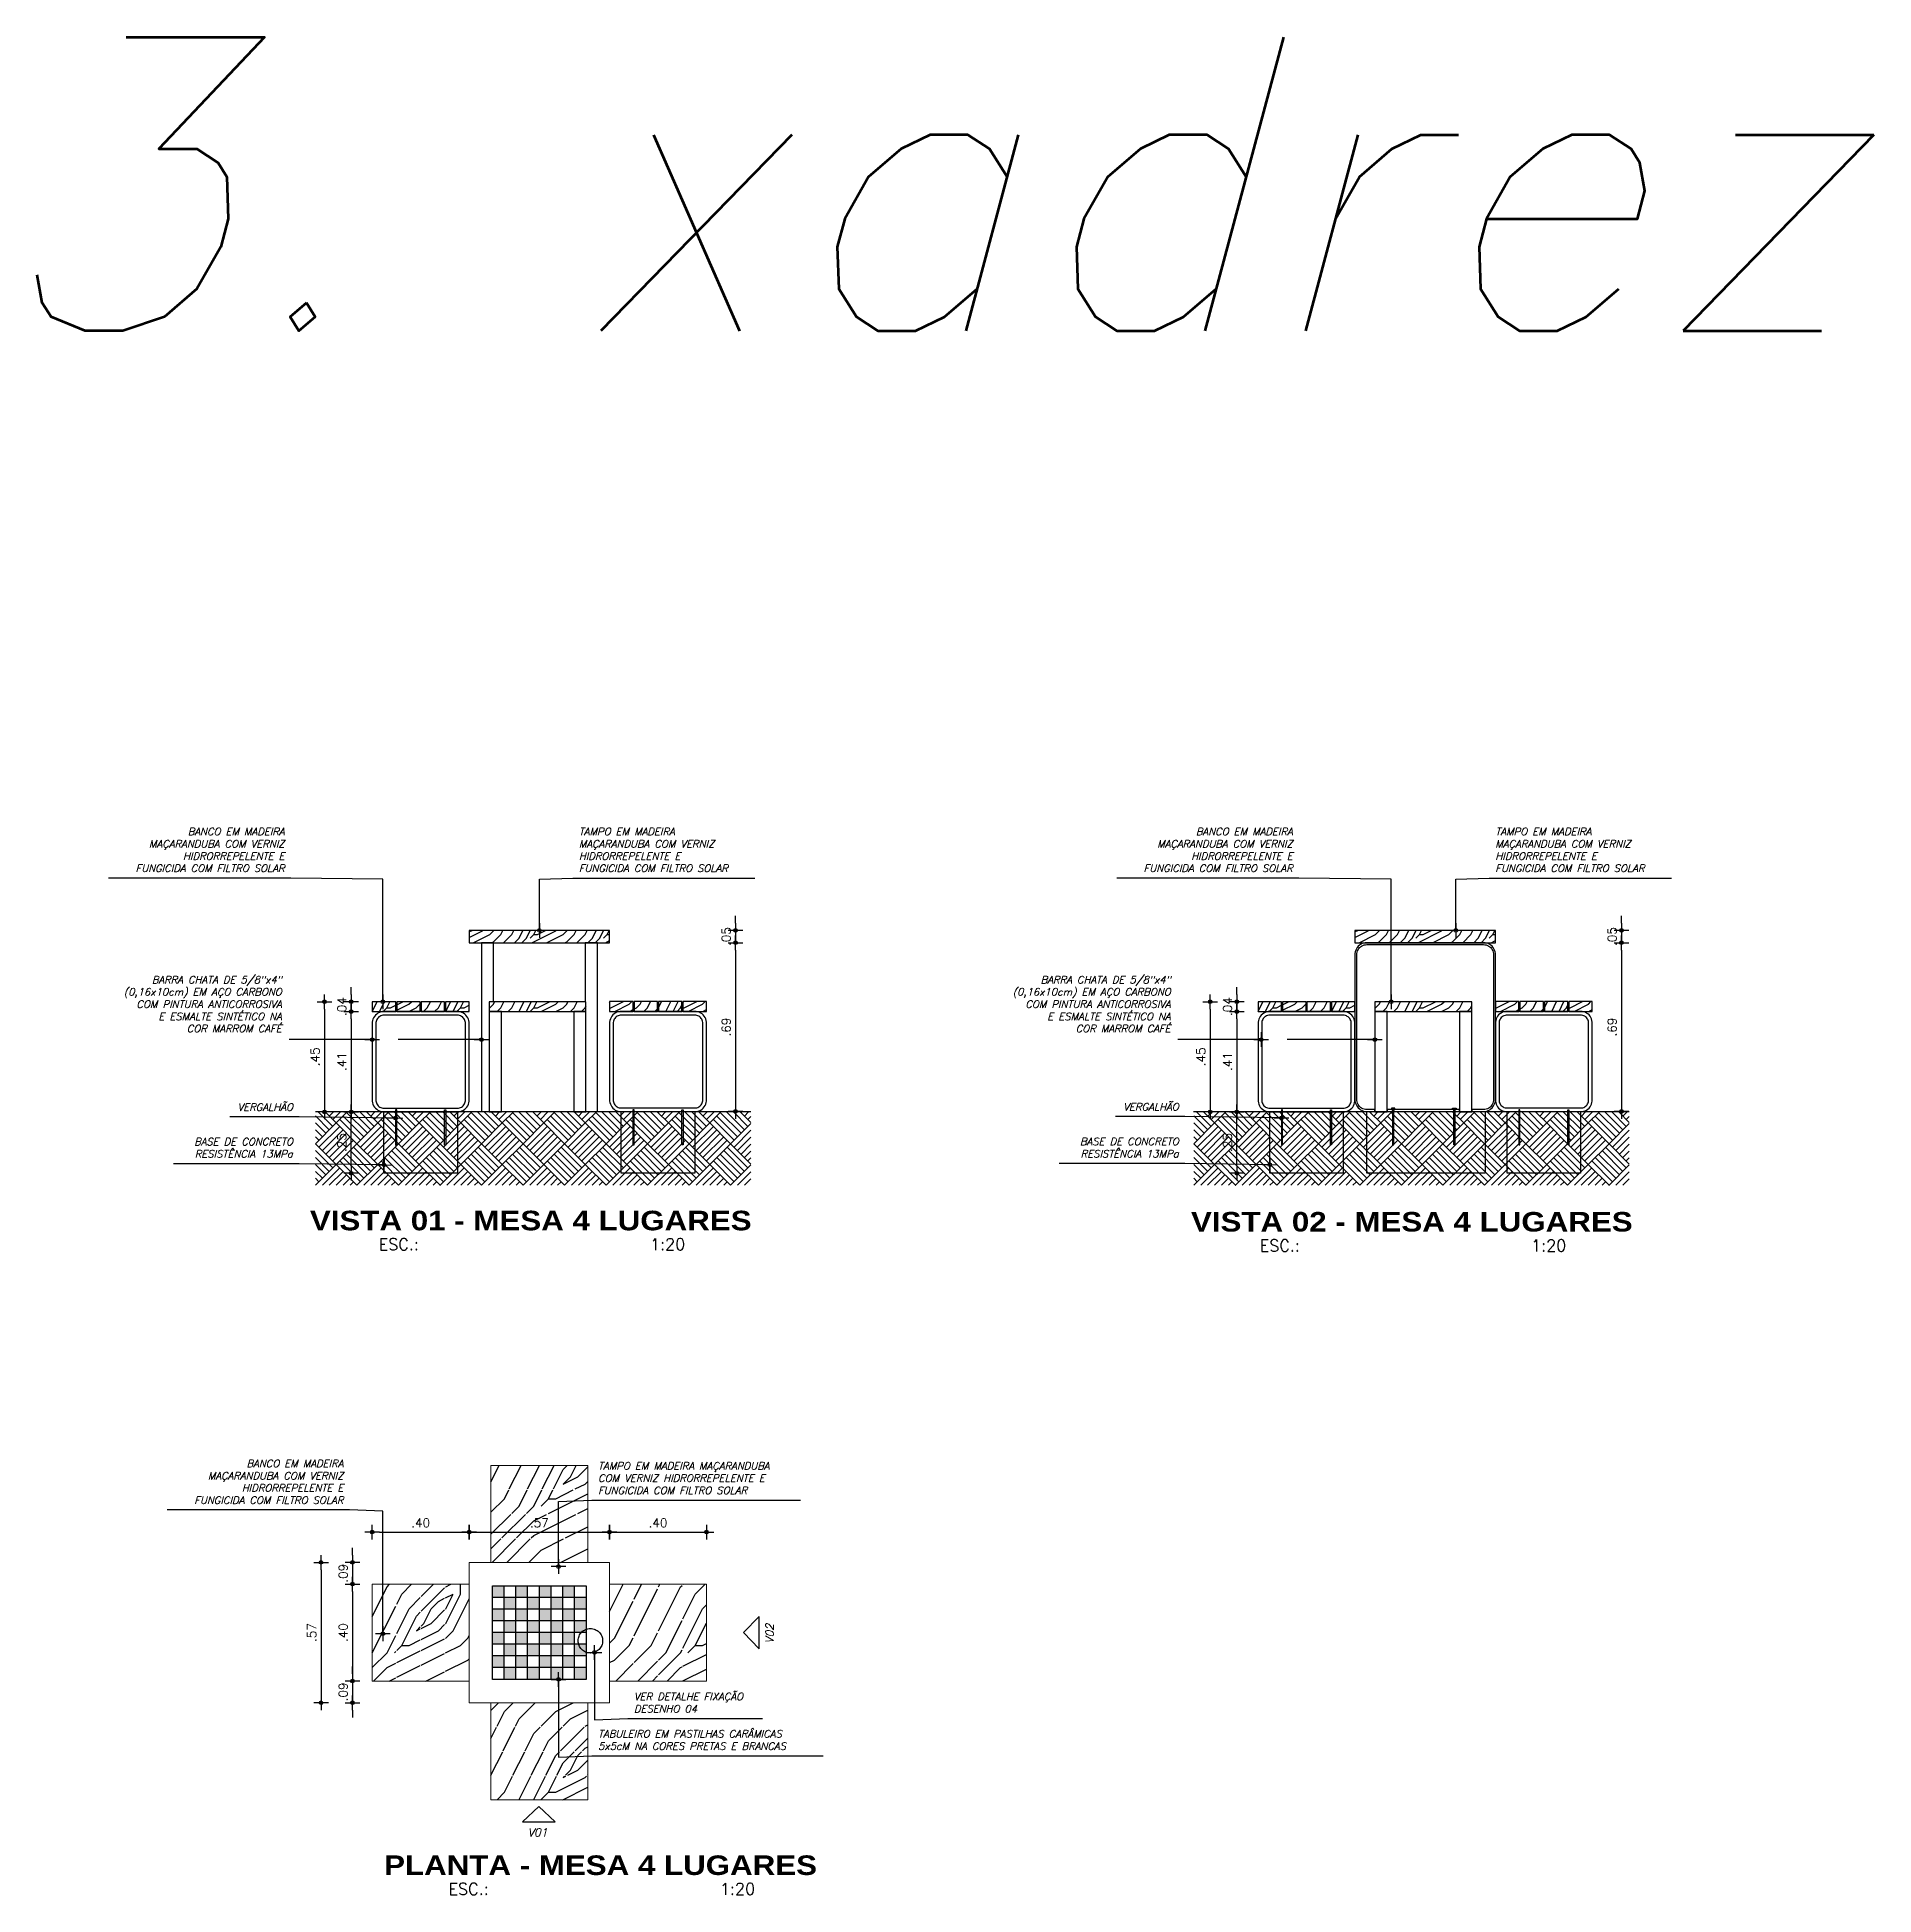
# Model space of a CAD drawing. Header units: millimetres. Extents: x 490 to 675, y -160 to -87.
# Drawn here: x 520.62 to 528.12, y -148.24 to -140.64 of the extents above; entities that cross this region are included whole.
import ezdxf
from ezdxf.enums import TextEntityAlignment as Align

# ---------------------------------------------------------------- set-up
doc = ezdxf.new("R2010")
doc.units = ezdxf.units.MM
doc.header["$LTSCALE"] = 2.5
doc.linetypes.add('HIDDEN', pattern=[0.375, 0.25, -0.125])
for name, color, linetype in [('ARQ_COTAS', 1, 'Continuous'), ('COTAS', 1, 'Continuous'), ('HAT', 8, 'Continuous'), ('TEXTOS', 2, 'Continuous'), ('TITULO', 2, 'Continuous'), ('UR_PROJEÇAO', 8, 'HIDDEN'), ('UR_VISTA1', 7, 'Continuous'), ('UR_VISTA2', 2, 'Continuous'), ('UR_VISTA4', 1, 'Continuous'), ('VISTA PERTO', 3, 'Continuous')]:
    doc.layers.add(name, color=color, linetype=linetype)
doc.styles.add('COTA20', font='ROMANS.SHX')
doc.styles.add('COTA200', font='ROMANS.SHX')
doc.styles.add('ROMANS', font='romans', dxfattribs={"oblique": 15})
doc.styles.add('TIT200', font='')
doc.styles.get('TIT200').set_extended_font_data('Arial Black')
doc.dimstyles.new('Cota20', dxfattribs={"dimscale": 0, "dimtxt": 0.04, "dimasz": 0.03, "dimexe": 0.05, "dimexo": 0.2, "dimgap": 0.025, "dimtad": 1, "dimlfac": -1, "dimzin": 4, "dimdsep": 46, "dimtxsty": 'ROMANS', "dimblk": 'ARCHTICK', "dimcen": 0.075, "dimclrd": 256, "dimclre": 8, "dimclrt": 2, "dimadec": 0, "dimazin": 0, "dimtfac": 1.2, "dimtix": 1, "dimtmove": 2, "dimatfit": 3, "dimldrblk": 'DOT', "dimfxl": 0.2, "dimfxlon": 1, "dimtvp": 2, "dimtolj": 1, "dimtzin": 4, "dimarcsym": 0})
doc.dimstyles.new('COTA20$0', dxfattribs={"dimtxt": 0.036, "dimasz": 0.03, "dimexe": 0.05, "dimexo": 0.95, "dimgap": 0.02, "dimtad": 1, "dimzin": 4, "dimdsep": 46, "dimtxsty": 'COTA20', "dimblk": 'bola', "dimcen": 0.1, "dimdle": 0.05, "dimse1": 1, "dimse2": 1, "dimclrd": 256, "dimclre": 256, "dimclrt": 2, "dimadec": 0, "dimazin": 0, "dimtfac": 1, "dimtix": 1, "dimtmove": 2, "dimatfit": 3, "dimldrblk": 'USERTICK', "dimfxl": 1, "dimtvp": 3.125, "dimtolj": 1, "dimtzin": 4, "dimarcsym": 0})

msp = doc.modelspace()

# ---------------------------------------------------------------- texts
at = {"layer": 'ARQ_COTAS', "color": 4, "insert": (528.0637, -141.8434), "char_height": 1.2, "attachment_point": 9, "style": 'ROMANS'}
msp.add_mtext('3. xadrez', dxfattribs=at)
at = {"layer": 'ARQ_COTAS', "color": 2, "char_height": 0.03, "style": 'ROMANS'}
for s, insert, attachment_point in [('BANCO EM MADEIRA\\PMAÇARANDUBA COM VERNIZ\\PHIDRORREPELENTE E\\PFUNGICIDA COM FILTRO SOLAR', (521.6279, -144.0562), 9), ('TAMPO EM MADEIRA\\PMAÇARANDUBA COM VERNIZ\\PHIDRORREPELENTE E\\PFUNGICIDA COM FILTRO SOLAR', (522.8304, -144.0562), 7), ('BANCO EM MADEIRA\\PMAÇARANDUBA COM VERNIZ\\PHIDRORREPELENTE E\\PFUNGICIDA COM FILTRO SOLAR', (525.7485, -144.0562), 9), ('TAMPO EM MADEIRA\\PMAÇARANDUBA COM VERNIZ\\PHIDRORREPELENTE E\\PFUNGICIDA COM FILTRO SOLAR', (526.5768, -144.0562), 7), ('\\A1;\\pxi-5.9667; BARRA CHATA DE 5/8"x4"\\P(0,16x10cm) EM AÇO CARBONO\\PCOM PINTURA ANTICORROSIVA\\PE ESMALTE SINTÉTICO NA\\PCOR MARROM CAFÉ', (521.616, -144.7116), 9), ('\\A1;\\pxi-5.9667; BARRA CHATA DE 5/8"x4"\\P(0,16x10cm) EM AÇO CARBONO\\PCOM PINTURA ANTICORROSIVA\\PE ESMALTE SINTÉTICO NA\\PCOR MARROM CAFÉ', (525.2494, -144.7116), 9), ('VERGALHÃO', (521.6617, -145.0322), 9), ('VERGALHÃO', (525.2825, -145.0314), 9), ('BASE DE CONCRETO \\PRESISTÊNCIA 13MPa ', (521.6617, -145.2237), 9), ('BASE DE CONCRETO \\PRESISTÊNCIA 13MPa ', (525.2825, -145.2229), 9), ('BANCO EM MADEIRA\\PMAÇARANDUBA COM VERNIZ\\PHIDRORREPELENTE E\\PFUNGICIDA COM FILTRO SOLAR', (521.8681, -146.6394), 9), ('TAMPO EM MADEIRA MAÇARANDUBA\\PCOM VERNIZ HIDRORREPELENTE E\\PFUNGICIDA COM FILTRO SOLAR', (522.9091, -146.5992), 7), ('VER DETALHE FIXAÇÃO\\PDESENHO 04', (523.0554, -147.4921), 7), ('TABULEIRO EM PASTILHAS CARÂMICAS\\P5x5cM NA CORES PRETAS E BRANCAS', (522.9091, -147.6444), 7)]:
    msp.add_mtext(s, dxfattribs=dict(at, insert=insert, attachment_point=attachment_point))
at = {"layer": 'TEXTOS', "ltscale": 10, "insert": (523.6265, -147.2108), "char_height": 0.03251, "attachment_point": 7, "rotation": 90, "style": 'ROMANS'}
msp.add_mtext('V02', dxfattribs=at)
at = {"layer": 'TEXTOS', "ltscale": 10, "insert": (522.6217, -147.9987), "char_height": 0.03251, "attachment_point": 7, "style": 'ROMANS'}
msp.add_mtext('V01', dxfattribs=at)
at = {"layer": 'TITULO'}
for s, height, style, p in [('VISTA 01 - MESA 4 LUGARES', 0.08, 'TIT200', (522.6339, -145.4811)), ('VISTA 02 - MESA 4 LUGARES', 0.08, 'TIT200', (526.2352, -145.4861)), ('ESC.:                          1:20', 0.048, 'COTA200', (522.6388, -145.5783)), ('ESC.:                          1:20', 0.048, 'COTA200', (526.2401, -145.5833)), ('PLANTA - MESA 4 LUGARES', 0.08, 'TIT200', (522.9193, -148.1165)), ('ESC.:                          1:20', 0.048, 'COTA200', (522.9242, -148.2137))]:
    msp.add_text(s, height=height, dxfattribs=dict(at, style=style)).set_placement(p, align=Align.MIDDLE_CENTER)

# ---------------------------------------------------------------- blocks, each defined once
blk = doc.blocks.new('A$C375106A1')
at = {"lineweight": 0}
blk.add_lwpolyline([(-0.198, 0.396), (0.198, 0.396), (0.198, 0), (-0.198, 0)], close=True, dxfattribs=at)
blk = doc.blocks.new('bola')
blk.add_hatch(color=0).paths.add_polyline_path([(-0.25, 0, 1), (0.25, 0, 1)])
at = {"color": 0}
for p, q in [((-1, 0), (-0.25, 0)), ((0, 1), (0, 0.25)), ((0.25, 0), (1, 0)), ((0, -0.25), (0, -1))]:
    blk.add_line(p, q, dxfattribs=at)
blk.add_circle((0, 0), 0.25, dxfattribs=at)
blk = doc.blocks.new('*D612')
at = {"layer": 'COTAS', "lineweight": -2}
for p, q in [((521.8994, -144.5568), (521.8994, -144.5268)), ((521.8994, -144.5868), (521.8994, -144.6268)), ((521.8994, -144.6568), (521.8994, -144.6868))]:
    blk.add_line(p, q, dxfattribs=at)
at = {"layer": 'DEFPOINTS', "color": 0}
for p in [(521.9859, -144.5868), (521.8994, -144.6268), (521.9859, -144.6268)]:
    blk.add_point(p, dxfattribs=at)
at = {"layer": 'COTAS', "lineweight": -2, "xscale": 0.03, "yscale": 0.03, "zscale": 0.03}
for p, rotation in [((521.8994, -144.5868), 270), ((521.8994, -144.6268), 90)]:
    blk.add_blockref('bola', p, dxfattribs=dict(at, rotation=rotation))
at = {"layer": 'COTAS', "color": 2, "insert": (521.8614, -144.6068), "char_height": 0.036, "attachment_point": 5, "rotation": 90, "style": 'COTA20'}
blk.add_mtext('\\A1;.04', dxfattribs=at)
blk = doc.blocks.new('USERTICK')
at = {"color": 0}
for p, q in [((-1, 0), (1, 0)), ((0, 1), (0, -1))]:
    blk.add_line(p, q, dxfattribs=at)
blk.add_circle((0, 0), 0.25, dxfattribs=at)
blk = doc.blocks.new('*D613')
at = {"layer": 'COTAS', "lineweight": -2}
blk.add_line((521.8994, -144.6568), (521.8994, -145.0068), dxfattribs=at)
at = {"layer": 'DEFPOINTS', "color": 0}
for p in [(521.9859, -144.6268), (521.8994, -145.0368), (522.0339, -145.0368)]:
    blk.add_point(p, dxfattribs=at)
at = {"layer": 'COTAS', "lineweight": -2, "xscale": 0.03, "yscale": 0.03, "zscale": 0.03}
for p, rotation in [((521.8994, -144.6268), 90), ((521.8994, -145.0368), 270)]:
    blk.add_blockref('bola', p, dxfattribs=dict(at, rotation=rotation))
at = {"layer": 'COTAS', "color": 2, "insert": (521.8614, -144.8318), "char_height": 0.036, "attachment_point": 5, "rotation": 90, "style": 'COTA20'}
blk.add_mtext('\\A1;.41', dxfattribs=at)
blk = doc.blocks.new('*D614')
at = {"layer": 'COTAS', "lineweight": -2}
blk.add_line((521.7904, -144.6168), (521.7904, -145.0068), dxfattribs=at)
at = {"layer": 'DEFPOINTS', "color": 0}
for p in [(522.0859, -144.5868), (521.7904, -145.0368), (522.0859, -145.0368)]:
    blk.add_point(p, dxfattribs=at)
at = {"layer": 'COTAS', "lineweight": -2, "xscale": 0.03, "yscale": 0.03, "zscale": 0.03}
for p, rotation in [((521.7904, -144.5868), 90), ((521.7904, -145.0368), 270)]:
    blk.add_blockref('bola', p, dxfattribs=dict(at, rotation=rotation))
at = {"layer": 'COTAS', "color": 2, "insert": (521.7524, -144.8118), "char_height": 0.036, "attachment_point": 5, "rotation": 90, "style": 'COTA20'}
blk.add_mtext('\\A1;.45', dxfattribs=at)
blk = doc.blocks.new('*D600')
at = {"layer": 'COTAS', "lineweight": -2}
for p, q in [((523.471, -144.2653), (523.471, -144.2353)), ((523.471, -144.2953), (523.471, -144.3453)), ((523.471, -144.3753), (523.471, -144.4053))]:
    blk.add_line(p, q, dxfattribs=at)
at = {"layer": 'DEFPOINTS', "color": 0}
for p in [(522.9561, -144.2953), (522.9561, -144.3453), (523.471, -144.3453)]:
    blk.add_point(p, dxfattribs=at)
at = {"layer": 'COTAS', "lineweight": -2, "xscale": 0.03, "yscale": 0.03, "zscale": 0.03}
for p, rotation in [((523.471, -144.2953), 270), ((523.471, -144.3453), 90)]:
    blk.add_blockref('bola', p, dxfattribs=dict(at, rotation=rotation))
at = {"layer": 'COTAS', "color": 2, "insert": (523.433, -144.3203), "char_height": 0.036, "attachment_point": 5, "rotation": 90, "style": 'COTA20'}
blk.add_mtext('\\A1;.05', dxfattribs=at)
blk = doc.blocks.new('*D601')
at = {"layer": 'COTAS', "lineweight": -2}
blk.add_line((523.471, -144.3753), (523.471, -145.0053), dxfattribs=at)
at = {"layer": 'DEFPOINTS', "color": 0}
for p in [(522.9561, -144.3453), (523.3177, -145.0353), (523.471, -145.0353)]:
    blk.add_point(p, dxfattribs=at)
at = {"layer": 'COTAS', "lineweight": -2, "xscale": 0.03, "yscale": 0.03, "zscale": 0.03}
for p, rotation in [((523.471, -144.3453), 90), ((523.471, -145.0353), 270)]:
    blk.add_blockref('bola', p, dxfattribs=dict(at, rotation=rotation))
at = {"layer": 'COTAS', "color": 2, "insert": (523.433, -144.6903), "char_height": 0.036, "attachment_point": 5, "rotation": 90, "style": 'COTA20'}
blk.add_mtext('\\A1;.69', dxfattribs=at)
blk = doc.blocks.new('*D602')
at = {"layer": 'COTAS', "lineweight": -2}
blk.add_line((522.0159, -146.7547), (522.3519, -146.7547), dxfattribs=at)
at = {"layer": 'DEFPOINTS', "color": 0}
for p in [(522.3819, -146.7547), (521.9859, -146.9188), (522.3819, -146.9188)]:
    blk.add_point(p, dxfattribs=at)
at = {"layer": 'COTAS', "lineweight": -2, "xscale": 0.03, "yscale": 0.03, "zscale": 0.03, "rotation": 180}
blk.add_blockref('bola', (521.9859, -146.7547), dxfattribs=at)
at = {"layer": 'COTAS', "lineweight": -2, "xscale": 0.03, "yscale": 0.03, "zscale": 0.03}
blk.add_blockref('bola', (522.3819, -146.7547), dxfattribs=at)
at = {"layer": 'COTAS', "color": 2, "insert": (522.1839, -146.7167), "char_height": 0.036, "attachment_point": 5, "style": 'COTA20'}
blk.add_mtext('\\A1;.40', dxfattribs=at)
blk = doc.blocks.new('*D603')
at = {"layer": 'COTAS', "lineweight": -2}
blk.add_line((522.4119, -146.7547), (522.9261, -146.7547), dxfattribs=at)
at = {"layer": 'DEFPOINTS', "color": 0}
for p in [(522.9561, -146.7547), (522.9561, -146.8297), (522.3819, -146.9188)]:
    blk.add_point(p, dxfattribs=at)
at = {"layer": 'COTAS', "lineweight": -2, "xscale": 0.03, "yscale": 0.03, "zscale": 0.03, "rotation": 180}
blk.add_blockref('bola', (522.3819, -146.7547), dxfattribs=at)
at = {"layer": 'COTAS', "lineweight": -2, "xscale": 0.03, "yscale": 0.03, "zscale": 0.03}
blk.add_blockref('bola', (522.9561, -146.7547), dxfattribs=at)
at = {"layer": 'COTAS', "color": 2, "insert": (522.669, -146.7167), "char_height": 0.036, "attachment_point": 5, "style": 'COTA20'}
blk.add_mtext('\\A1;.57', dxfattribs=at)
blk = doc.blocks.new('*D604')
at = {"layer": 'COTAS', "lineweight": -2}
blk.add_line((522.9861, -146.7547), (523.3221, -146.7547), dxfattribs=at)
at = {"layer": 'DEFPOINTS', "color": 0}
for p in [(523.3521, -146.7547), (522.9561, -146.8297), (523.3521, -146.9188)]:
    blk.add_point(p, dxfattribs=at)
at = {"layer": 'COTAS', "lineweight": -2, "xscale": 0.03, "yscale": 0.03, "zscale": 0.03, "rotation": 180}
blk.add_blockref('bola', (522.9561, -146.7547), dxfattribs=at)
at = {"layer": 'COTAS', "lineweight": -2, "xscale": 0.03, "yscale": 0.03, "zscale": 0.03}
blk.add_blockref('bola', (523.3521, -146.7547), dxfattribs=at)
at = {"layer": 'COTAS', "color": 2, "insert": (523.1541, -146.7167), "char_height": 0.036, "attachment_point": 5, "style": 'COTA20'}
blk.add_mtext('\\A1;.40', dxfattribs=at)
blk = doc.blocks.new('*D615')
at = {"layer": 'COTAS', "lineweight": -2}
for p, q in [((521.9051, -146.8485), (521.9051, -146.8185)), ((521.9051, -146.8785), (521.9051, -146.9676)), ((521.9051, -146.9976), (521.9051, -147.0276))]:
    blk.add_line(p, q, dxfattribs=at)
at = {"layer": 'DEFPOINTS', "color": 0}
for p in [(522.3819, -146.8785), (521.9051, -146.9676), (522.3819, -146.9676)]:
    blk.add_point(p, dxfattribs=at)
at = {"layer": 'COTAS', "lineweight": -2, "xscale": 0.03, "yscale": 0.03, "zscale": 0.03}
for p, rotation in [((521.9051, -146.8785), 270), ((521.9051, -146.9676), 90)]:
    blk.add_blockref('bola', p, dxfattribs=dict(at, rotation=rotation))
at = {"layer": 'COTAS', "color": 2, "insert": (521.8671, -146.923), "char_height": 0.036, "attachment_point": 5, "rotation": 90, "style": 'COTA20'}
blk.add_mtext('\\A1;.09', dxfattribs=at)
blk = doc.blocks.new('*D616')
at = {"layer": 'COTAS', "lineweight": -2}
blk.add_line((521.9051, -146.9976), (521.9051, -147.3336), dxfattribs=at)
at = {"layer": 'DEFPOINTS', "color": 0}
for p in [(522.3819, -146.9676), (521.9051, -147.3636), (521.9859, -147.3636)]:
    blk.add_point(p, dxfattribs=at)
at = {"layer": 'COTAS', "lineweight": -2, "xscale": 0.03, "yscale": 0.03, "zscale": 0.03}
for p, rotation in [((521.9051, -146.9676), 90), ((521.9051, -147.3636), 270)]:
    blk.add_blockref('bola', p, dxfattribs=dict(at, rotation=rotation))
at = {"layer": 'COTAS', "color": 2, "insert": (521.8671, -147.1656), "char_height": 0.036, "attachment_point": 5, "rotation": 90, "style": 'COTA20'}
blk.add_mtext('\\A1;.40', dxfattribs=at)
blk = doc.blocks.new('*D617')
at = {"layer": 'COTAS', "lineweight": -2}
for p, q in [((521.9051, -147.3336), (521.9051, -147.3036)), ((521.9051, -147.3636), (521.9051, -147.4527)), ((521.9051, -147.4827), (521.9051, -147.5127))]:
    blk.add_line(p, q, dxfattribs=at)
at = {"layer": 'DEFPOINTS', "color": 0}
for p in [(521.9859, -147.3636), (521.9051, -147.4527), (522.3819, -147.4527)]:
    blk.add_point(p, dxfattribs=at)
at = {"layer": 'COTAS', "lineweight": -2, "xscale": 0.03, "yscale": 0.03, "zscale": 0.03}
for p, rotation in [((521.9051, -147.3636), 270), ((521.9051, -147.4527), 90)]:
    blk.add_blockref('bola', p, dxfattribs=dict(at, rotation=rotation))
at = {"layer": 'COTAS', "color": 2, "insert": (521.8671, -147.4081), "char_height": 0.036, "attachment_point": 5, "rotation": 90, "style": 'COTA20'}
blk.add_mtext('\\A1;.09', dxfattribs=at)
blk = doc.blocks.new('*D605')
at = {"layer": 'COTAS', "lineweight": -2}
blk.add_line((521.7766, -146.9085), (521.7766, -147.4227), dxfattribs=at)
at = {"layer": 'DEFPOINTS', "color": 0}
for p in [(522.3819, -146.8785), (521.7766, -147.4527), (522.3819, -147.4527)]:
    blk.add_point(p, dxfattribs=at)
at = {"layer": 'COTAS', "lineweight": -2, "xscale": 0.03, "yscale": 0.03, "zscale": 0.03}
for p, rotation in [((521.7766, -146.8785), 90), ((521.7766, -147.4527), 270)]:
    blk.add_blockref('bola', p, dxfattribs=dict(at, rotation=rotation))
at = {"layer": 'COTAS', "color": 2, "insert": (521.7386, -147.1656), "char_height": 0.036, "attachment_point": 5, "rotation": 90, "style": 'COTA20'}
blk.add_mtext('\\A1;.57', dxfattribs=at)
blk = doc.blocks.new('DOT')
for p, q in [((-1, 0), (1, 0)), ((0, 1), (0, -1))]:
    blk.add_line(p, q)
blk.add_circle((0, 0), 0.25)
blk = doc.blocks.new('*D606')
at = {"layer": 'COTAS', "lineweight": -2}
for p, q in [((525.5202, -144.5568), (525.5202, -144.5268)), ((525.5202, -144.5868), (525.5202, -144.6268)), ((525.5202, -144.6568), (525.5202, -144.6868))]:
    blk.add_line(p, q, dxfattribs=at)
at = {"layer": 'DEFPOINTS', "color": 0}
for p in [(525.6067, -144.5868), (525.5202, -144.6268), (525.6067, -144.6268)]:
    blk.add_point(p, dxfattribs=at)
at = {"layer": 'COTAS', "lineweight": -2, "xscale": 0.03, "yscale": 0.03, "zscale": 0.03}
for p, rotation in [((525.5202, -144.5868), 270), ((525.5202, -144.6268), 90)]:
    blk.add_blockref('bola', p, dxfattribs=dict(at, rotation=rotation))
at = {"layer": 'COTAS', "color": 2, "insert": (525.4822, -144.6068), "char_height": 0.036, "attachment_point": 5, "rotation": 90, "style": 'COTA20'}
blk.add_mtext('\\A1;.04', dxfattribs=at)
blk = doc.blocks.new('*D607')
at = {"layer": 'COTAS', "lineweight": -2}
blk.add_line((525.5202, -144.6568), (525.5202, -145.0068), dxfattribs=at)
at = {"layer": 'DEFPOINTS', "color": 0}
for p in [(525.6067, -144.6268), (525.5202, -145.0368), (525.6547, -145.0368)]:
    blk.add_point(p, dxfattribs=at)
at = {"layer": 'COTAS', "lineweight": -2, "xscale": 0.03, "yscale": 0.03, "zscale": 0.03}
for p, rotation in [((525.5202, -144.6268), 90), ((525.5202, -145.0368), 270)]:
    blk.add_blockref('bola', p, dxfattribs=dict(at, rotation=rotation))
at = {"layer": 'COTAS', "color": 2, "insert": (525.4822, -144.8318), "char_height": 0.036, "attachment_point": 5, "rotation": 90, "style": 'COTA20'}
blk.add_mtext('\\A1;.41', dxfattribs=at)
blk = doc.blocks.new('*D608')
at = {"layer": 'COTAS', "lineweight": -2}
blk.add_line((525.4112, -144.6168), (525.4112, -145.0068), dxfattribs=at)
at = {"layer": 'DEFPOINTS', "color": 0}
for p in [(525.7067, -144.5868), (525.4112, -145.0368), (525.7067, -145.0368)]:
    blk.add_point(p, dxfattribs=at)
at = {"layer": 'COTAS', "lineweight": -2, "xscale": 0.03, "yscale": 0.03, "zscale": 0.03}
for p, rotation in [((525.4112, -144.5868), 90), ((525.4112, -145.0368), 270)]:
    blk.add_blockref('bola', p, dxfattribs=dict(at, rotation=rotation))
at = {"layer": 'COTAS', "color": 2, "insert": (525.3732, -144.8118), "char_height": 0.036, "attachment_point": 5, "rotation": 90, "style": 'COTA20'}
blk.add_mtext('\\A1;.45', dxfattribs=at)
blk = doc.blocks.new('*D609')
at = {"layer": 'COTAS', "lineweight": -2}
for p, q in [((527.0918, -144.2653), (527.0918, -144.2353)), ((527.0918, -144.2953), (527.0918, -144.3453)), ((527.0918, -144.3753), (527.0918, -144.4053))]:
    blk.add_line(p, q, dxfattribs=at)
at = {"layer": 'DEFPOINTS', "color": 0}
for p in [(526.5769, -144.2953), (526.5769, -144.3453), (527.0918, -144.3453)]:
    blk.add_point(p, dxfattribs=at)
at = {"layer": 'COTAS', "lineweight": -2, "xscale": 0.03, "yscale": 0.03, "zscale": 0.03}
for p, rotation in [((527.0918, -144.2953), 270), ((527.0918, -144.3453), 90)]:
    blk.add_blockref('bola', p, dxfattribs=dict(at, rotation=rotation))
at = {"layer": 'COTAS', "color": 2, "insert": (527.0538, -144.3203), "char_height": 0.036, "attachment_point": 5, "rotation": 90, "style": 'COTA20'}
blk.add_mtext('\\A1;.05', dxfattribs=at)
blk = doc.blocks.new('*D610')
at = {"layer": 'COTAS', "lineweight": -2}
blk.add_line((527.0918, -144.3753), (527.0918, -145.0053), dxfattribs=at)
at = {"layer": 'DEFPOINTS', "color": 0}
for p in [(526.5769, -144.3453), (526.9385, -145.0353), (527.0918, -145.0353)]:
    blk.add_point(p, dxfattribs=at)
at = {"layer": 'COTAS', "lineweight": -2, "xscale": 0.03, "yscale": 0.03, "zscale": 0.03}
for p, rotation in [((527.0918, -144.3453), 90), ((527.0918, -145.0353), 270)]:
    blk.add_blockref('bola', p, dxfattribs=dict(at, rotation=rotation))
at = {"layer": 'COTAS', "color": 2, "insert": (527.0538, -144.6903), "char_height": 0.036, "attachment_point": 5, "rotation": 90, "style": 'COTA20'}
blk.add_mtext('\\A1;.69', dxfattribs=at)
blk = doc.blocks.new('*D618')
at = {"layer": 'COTAS', "lineweight": -2}
blk.add_line((521.8994, -145.2576), (521.8994, -145.0668), dxfattribs=at)
at = {"layer": 'DEFPOINTS', "color": 0}
for p in [(521.8994, -145.0368), (522.0339, -145.0368), (522.0339, -145.2876)]:
    blk.add_point(p, dxfattribs=at)
at = {"layer": 'COTAS', "lineweight": -2, "xscale": 0.03, "yscale": 0.03, "zscale": 0.03}
for p, rotation in [((521.8994, -145.0368), 90), ((521.8994, -145.2876), 270)]:
    blk.add_blockref('bola', p, dxfattribs=dict(at, rotation=rotation))
at = {"layer": 'COTAS', "color": 2, "insert": (521.8614, -145.1622), "char_height": 0.036, "attachment_point": 5, "rotation": 90, "style": 'COTA20'}
blk.add_mtext('\\A1;.25', dxfattribs=at)
blk = doc.blocks.new('*D611')
at = {"layer": 'COTAS', "lineweight": -2}
blk.add_line((525.5202, -145.2576), (525.5202, -145.0668), dxfattribs=at)
at = {"layer": 'DEFPOINTS', "color": 0}
for p in [(525.5202, -145.0368), (525.6547, -145.0368), (525.6547, -145.2876)]:
    blk.add_point(p, dxfattribs=at)
at = {"layer": 'COTAS', "lineweight": -2, "xscale": 0.03, "yscale": 0.03, "zscale": 0.03}
for p, rotation in [((525.5202, -145.0368), 90), ((525.5202, -145.2876), 270)]:
    blk.add_blockref('bola', p, dxfattribs=dict(at, rotation=rotation))
at = {"layer": 'COTAS', "color": 2, "insert": (525.4822, -145.1622), "char_height": 0.036, "attachment_point": 5, "rotation": 90, "style": 'COTA20'}
blk.add_mtext('\\A1;.25', dxfattribs=at)

# ---------------------------------------------------------------- dimensions: what is measured, and where the dimension line sits
at = {"layer": 'COTAS'}
for base, p1, p2, picture, middle in [((523.471, -144.3453), (522.9561, -144.2953), (522.9561, -144.3453), '*D600', (523.433, -144.3203)), ((527.0918, -144.3453), (526.5769, -144.2953), (526.5769, -144.3453), '*D609', (527.0538, -144.3203)), ((523.471, -145.0353), (522.9561, -144.3453), (523.3177, -145.0353), '*D601', (523.433, -144.6903)), ((527.0918, -145.0353), (526.5769, -144.3453), (526.9385, -145.0353), '*D610', (527.0538, -144.6903)), ((521.7904, -145.0368), (522.0859, -144.5868), (522.0859, -145.0368), '*D614', (521.7524, -144.8118)), ((521.8994, -144.6268), (521.9859, -144.5868), (521.9859, -144.6268), '*D612', (521.8614, -144.6068)), ((525.4112, -145.0368), (525.7067, -144.5868), (525.7067, -145.0368), '*D608', (525.3732, -144.8118)), ((525.5202, -144.6268), (525.6067, -144.5868), (525.6067, -144.6268), '*D606', (525.4822, -144.6068)), ((521.8994, -145.0368), (521.9859, -144.6268), (522.0339, -145.0368), '*D613', (521.8614, -144.8318)), ((525.5202, -145.0368), (525.6067, -144.6268), (525.6547, -145.0368), '*D607', (525.4822, -144.8318)), ((521.8994, -145.0368), (522.0339, -145.2876), (522.0339, -145.0368), '*D618', (521.8614, -145.1622)), ((525.5202, -145.0368), (525.6547, -145.2876), (525.6547, -145.0368), '*D611', (525.4822, -145.1622)), ((521.7766, -147.4527), (522.3819, -146.8785), (522.3819, -147.4527), '*D605', (521.7386, -147.1656)), ((521.9051, -146.9676), (522.3819, -146.8785), (522.3819, -146.9676), '*D615', (521.8671, -146.923)), ((521.9051, -147.3636), (522.3819, -146.9676), (521.9859, -147.3636), '*D616', (521.8671, -147.1656)), ((521.9051, -147.4527), (521.9859, -147.3636), (522.3819, -147.4527), '*D617', (521.8671, -147.4081))]:
    dim = msp.add_linear_dim(base=base, p1=p1, p2=p2, angle=90, dimstyle='COTA20$0', dxfattribs=at)
    dim.commit()
    dim.dimension.update_dxf_attribs({"geometry": picture, "text_midpoint": middle})
for base, p1, p2, picture, middle in [((522.3819, -146.7547), (521.9859, -146.9188), (522.3819, -146.9188), '*D602', (522.1839, -146.7167)), ((522.9561, -146.7547), (522.3819, -146.9188), (522.9561, -146.8297), '*D603', (522.669, -146.7167)), ((523.3521, -146.7547), (522.9561, -146.8297), (523.3521, -146.9188), '*D604', (523.1541, -146.7167))]:
    dim = msp.add_linear_dim(base=base, p1=p1, p2=p2, dimstyle='COTA20$0', dxfattribs=at)
    dim.commit()
    dim.dimension.update_dxf_attribs({"geometry": picture, "text_midpoint": middle})

# ---------------------------------------------------------------- hatches: boundary and pattern name
at = {"layer": 'HAT'}
h = msp.add_hatch(dxfattribs=at)
h.set_pattern_fill('WOODFACE', color=256, scale=0.3, style=0)
h.set_pattern_definition([(0, (522.04594, -144.61182), (0.3, 0.3), [0.015, -0.285]), (90, (522.16594, -144.50682), (-0.3, 0.3), [0.03, -0.27]), (45, (522.10594, -144.53682), (3e-17, 0.3), [0.02121, -0.06363, 0.02121, -0.04242, 0.1485, -0.127294]), (45, (522.03094, -144.62682), (3e-17, 0.3), [0.021213, -0.042426, 0.021213, -0.339412]), (45, (522.13594, -144.59682), (3e-17, 0.3), [0.021213, -0.40305]), (45, (522.16594, -144.61182), (3e-17, 0.3), [0.021213, -0.40305]), (45, (522.12094, -144.58182), (3e-17, 0.3), [0.021213, -0.40305]), (45, (522.10594, -144.56682), (3e-17, 0.3), [0.042426, -0.38184]), (45, (522.18094, -144.34182), (3e-17, 0.3), [0.042426, -0.38184]), (45, (522.07594, -144.55182), (3e-17, 0.3), [0.08485, -0.33941]), (45, (522.06094, -144.53682), (3e-17, 0.3), [0.08485, -0.33941]), (45, (522.25594, -144.44682), (3e-17, 0.3), [0.08485, -0.33941]), (45, (522.04594, -144.50682), (3e-17, 0.3), [0.06364, -0.360624]), (45, (521.98594, -144.46182), (3e-17, 0.3), [0.06364, -0.360624]), (45, (522.01594, -144.49182), (3e-17, 0.3), [0.06364, -0.360624]), (45, (522.21094, -144.40182), (3e-17, 0.3), [0.106066, -0.3182]), (45, (522.18094, -144.38682), (3e-17, 0.3), [0.106066, -0.3182]), (45, (522.21094, -144.46182), (3e-17, 0.3), [0.14849, -0.27577]), (26.565, (522.07594, -144.58182), (0.3, 1e-10), [0.03354, -0.63728]), (26.565, (522.13594, -144.49182), (0.3, 1e-10), [0.03354, -0.63728]), (26.565, (522.12094, -144.52182), (0.3, 1e-10), [0.03354, -0.63728]), (26.565, (522.06094, -144.61182), (0.3, 1e-10), [0.06708, -0.60374]), (26.565, (522.12094, -144.47682), (0.3, 1e-10), [0.100623, -0.570197]), (26.565, (522.09094, -144.46182), (0.3, 1e-10), [0.134164, -0.536656]), (26.565, (522.06094, -144.44682), (0.3, 1e-10), [0.134164, -0.536656]), (26.565, (522.01594, -144.35682), (0.3, 1e-10), [0.134164, -0.536656]), (26.565, (522.01594, -144.38682), (0.3, 1e-10), [0.167705, -0.503115]), (26.565, (522.03094, -144.41682), (0.3, 1e-10), [0.167705, -0.503115]), (63.435, (522.13594, -144.53682), (2e-11, 0.3), [0.03354, -0.63728]), (63.435, (522.09094, -144.56682), (2e-11, 0.3), [0.03354, -0.63728]), (63.435, (522.04594, -144.61182), (2e-11, 0.3), [0.06708, -0.60374]), (63.435, (522.13594, -144.56682), (2e-11, 0.3), [0.06708, -0.60374]), (63.435, (522.01594, -144.62682), (2e-11, 0.3), [0.100623, -0.570197]), (63.435, (521.98594, -144.62682), (2e-11, 0.3), [0.134164, -0.536656]), (63.435, (522.25594, -144.61182), (2e-11, 0.3), [0.134164, -0.536656]), (63.435, (522.15094, -144.58182), (2e-11, 0.3), [0.134164, -0.536656]), (63.435, (522.21094, -144.61182), (2e-11, 0.3), [0.167705, -0.503115]), (63.435, (522.18094, -144.59682), (2e-11, 0.3), [0.167705, -0.503115])])
h.paths.add_polyline_path([(522.0819, -144.5868), (521.9859, -144.5868), (521.9859, -144.6268), (522.0339, -144.6268), (522.0819, -144.6268)])
h.paths.add_polyline_path([(522.1819, -144.6268), (522.1819, -144.5868), (522.0859, -144.5868), (522.0859, -144.6268)])
h.paths.add_polyline_path([(522.2819, -144.6268), (522.2819, -144.5868), (522.1859, -144.5868), (522.1859, -144.6268)])
h.paths.add_polyline_path([(522.3339, -144.6268), (522.3819, -144.6268), (522.3819, -144.5868), (522.2859, -144.5868), (522.2859, -144.6268)])
h.paths.add_polyline_path([(522.4665, -144.5868), (522.4637, -144.5868), (522.4637, -144.6268), (522.5137, -144.6268), (522.5165, -144.6268), (522.8097, -144.6268), (522.8597, -144.6268), (522.8597, -144.626), (522.8597, -144.5868)])
h.paths.add_polyline_path([(522.9561, -144.586), (522.9561, -144.626), (523.0041, -144.626), (523.0521, -144.626), (523.0521, -144.586)])
h.paths.add_polyline_path([(523.0561, -144.586), (523.0561, -144.626), (523.1521, -144.626), (523.1521, -144.586)])
h.paths.add_polyline_path([(523.2521, -144.626), (523.2521, -144.586), (523.1561, -144.586), (523.1561, -144.626)])
h.paths.add_polyline_path([(523.2561, -144.586), (523.2561, -144.626), (523.3041, -144.626), (523.3521, -144.626), (523.3521, -144.586)])
h.paths.add_polyline_path([(522.3819, -144.2953), (522.3819, -144.3453), (522.4322, -144.3453), (522.4822, -144.3453), (522.8561, -144.3453), (522.9061, -144.3453), (522.9561, -144.3453), (522.9561, -144.2953)])
h = msp.add_hatch(dxfattribs=at)
h.set_pattern_fill('WOODFACE', color=256, scale=0.3, style=0)
h.set_pattern_definition([(0, (525.66673, -144.61182), (0.3, 0.3), [0.015, -0.285]), (90, (525.78673, -144.50682), (-0.3, 0.3), [0.03, -0.27]), (45, (525.72673, -144.53682), (3e-17, 0.3), [0.02121, -0.06363, 0.02121, -0.04242, 0.1485, -0.127294]), (45, (525.65173, -144.62682), (3e-17, 0.3), [0.021213, -0.042426, 0.021213, -0.339412]), (45, (525.75673, -144.59682), (3e-17, 0.3), [0.021213, -0.40305]), (45, (525.78673, -144.61182), (3e-17, 0.3), [0.021213, -0.40305]), (45, (525.74173, -144.58182), (3e-17, 0.3), [0.021213, -0.40305]), (45, (525.72673, -144.56682), (3e-17, 0.3), [0.042426, -0.38184]), (45, (525.80173, -144.34182), (3e-17, 0.3), [0.042426, -0.38184]), (45, (525.69673, -144.55182), (3e-17, 0.3), [0.08485, -0.33941]), (45, (525.68173, -144.53682), (3e-17, 0.3), [0.08485, -0.33941]), (45, (525.87673, -144.44682), (3e-17, 0.3), [0.08485, -0.33941]), (45, (525.66673, -144.50682), (3e-17, 0.3), [0.06364, -0.360624]), (45, (525.60673, -144.46182), (3e-17, 0.3), [0.06364, -0.360624]), (45, (525.63673, -144.49182), (3e-17, 0.3), [0.06364, -0.360624]), (45, (525.83173, -144.40182), (3e-17, 0.3), [0.106066, -0.3182]), (45, (525.80173, -144.38682), (3e-17, 0.3), [0.106066, -0.3182]), (45, (525.83173, -144.46182), (3e-17, 0.3), [0.14849, -0.27577]), (26.565, (525.69673, -144.58182), (0.3, 1e-10), [0.03354, -0.63728]), (26.565, (525.75673, -144.49182), (0.3, 1e-10), [0.03354, -0.63728]), (26.565, (525.74173, -144.52182), (0.3, 1e-10), [0.03354, -0.63728]), (26.565, (525.68173, -144.61182), (0.3, 1e-10), [0.06708, -0.60374]), (26.565, (525.74173, -144.47682), (0.3, 1e-10), [0.100623, -0.570197]), (26.565, (525.71173, -144.46182), (0.3, 1e-10), [0.134164, -0.536656]), (26.565, (525.68173, -144.44682), (0.3, 1e-10), [0.134164, -0.536656]), (26.565, (525.63673, -144.35682), (0.3, 1e-10), [0.134164, -0.536656]), (26.565, (525.63673, -144.38682), (0.3, 1e-10), [0.167705, -0.503115]), (26.565, (525.65173, -144.41682), (0.3, 1e-10), [0.167705, -0.503115]), (63.435, (525.75673, -144.53682), (2e-11, 0.3), [0.03354, -0.63728]), (63.435, (525.71173, -144.56682), (2e-11, 0.3), [0.03354, -0.63728]), (63.435, (525.66673, -144.61182), (2e-11, 0.3), [0.06708, -0.60374]), (63.435, (525.75673, -144.56682), (2e-11, 0.3), [0.06708, -0.60374]), (63.435, (525.63673, -144.62682), (2e-11, 0.3), [0.100623, -0.570197]), (63.435, (525.60673, -144.62682), (2e-11, 0.3), [0.134164, -0.536656]), (63.435, (525.87673, -144.61182), (2e-11, 0.3), [0.134164, -0.536656]), (63.435, (525.77173, -144.58182), (2e-11, 0.3), [0.134164, -0.536656]), (63.435, (525.83173, -144.61182), (2e-11, 0.3), [0.167705, -0.503115]), (63.435, (525.80173, -144.59682), (2e-11, 0.3), [0.167705, -0.503115])])
h.paths.add_polyline_path([(525.7027, -144.6268), (525.7027, -144.5868), (525.6067, -144.5868), (525.6067, -144.6268), (525.6547, -144.6268)])
h.paths.add_polyline_path([(525.8027, -144.6268), (525.8027, -144.5868), (525.7067, -144.5868), (525.7067, -144.6268)])
h.paths.add_polyline_path([(525.9027, -144.6268), (525.9027, -144.5868), (525.8067, -144.5868), (525.8067, -144.6268)])
h.paths.add_polyline_path([(525.9547, -144.6268), (526.0027, -144.6268), (526.0027, -144.5868), (525.9067, -144.5868), (525.9067, -144.6268)])
h.paths.add_polyline_path([(526.5289, -144.3453), (526.5769, -144.3453), (526.5769, -144.2953), (526.0027, -144.2953), (526.0027, -144.3453), (526.0507, -144.3453)])
h.paths.add_polyline_path([(526.5769, -144.586), (526.5769, -144.626), (526.6249, -144.626), (526.6729, -144.626), (526.6729, -144.586)])
h.paths.add_polyline_path([(526.6769, -144.586), (526.6769, -144.626), (526.7729, -144.626), (526.7729, -144.586)])
h.paths.add_polyline_path([(526.7769, -144.586), (526.7769, -144.626), (526.8729, -144.626), (526.8729, -144.586)])
h.paths.add_polyline_path([(526.8769, -144.586), (526.8769, -144.626), (526.9249, -144.626), (526.9729, -144.626), (526.9729, -144.586)])
h.paths.add_polyline_path([(526.4305, -144.6268), (526.4805, -144.6268), (526.4805, -144.626), (526.4805, -144.5868), (526.0873, -144.5868), (526.0845, -144.5868), (526.0845, -144.6268), (526.1345, -144.6268), (526.1373, -144.6268)])
h = msp.add_hatch(dxfattribs=at)
h.set_pattern_fill('AR-PARQ1', color=256, scale=0.01, angle=45, style=0)
h.set_pattern_definition([(135, (521.75372, -145.33682), (-0.169706, 1e-17), [0.12, -0.12]), (135, (521.76787, -145.32267), (-0.169706, 1e-17), [0.12, -0.12]), (135, (521.78201, -145.30853), (-0.169706, 1e-17), [0.12, -0.12]), (135, (521.79615, -145.29439), (-0.169706, 1e-17), [0.12, -0.12]), (135, (521.81029, -145.28025), (-0.169706, 1e-17), [0.12, -0.12]), (135, (521.82443, -145.26611), (-0.169706, 1e-17), [0.12, -0.12]), (135, (521.83858, -145.25196), (-0.169706, 1e-17), [0.12, -0.12]), (45, (521.66887, -145.25196), (0.169706, -1e-17), [0.12, -0.12]), (45, (521.65473, -145.23782), (0.169706, -1e-17), [0.12, -0.12]), (45, (521.64059, -145.22368), (0.169706, -1e-17), [0.12, -0.12]), (45, (521.62644, -145.20954), (0.169706, -1e-17), [0.12, -0.12]), (45, (521.6123, -145.1954), (0.169706, -1e-17), [0.12, -0.12]), (45, (521.59816, -145.18125), (0.1697056, -1e-17), [0.12, -0.12]), (45, (521.58402, -145.16711), (0.1697056, -1e-17), [0.12, -0.12])])
h.paths.add_polyline_path([(521.7537, -145.0368), (523.534, -145.0368), (523.534, -145.3368), (521.7537, -145.3368)])
h = msp.add_hatch(dxfattribs=at)
h.set_pattern_fill('AR-PARQ1', color=256, scale=0.01, angle=45, style=0)
h.set_pattern_definition([(135, (525.3441, -145.33682), (-0.169706, 1e-17), [0.12, -0.12]), (135, (525.35824, -145.32267), (-0.169706, 1e-17), [0.12, -0.12]), (135, (525.37239, -145.30853), (-0.169706, 1e-17), [0.12, -0.12]), (135, (525.38653, -145.29439), (-0.169706, 1e-17), [0.12, -0.12]), (135, (525.40067, -145.28025), (-0.169706, 1e-17), [0.12, -0.12]), (135, (525.41481, -145.26611), (-0.169706, 1e-17), [0.12, -0.12]), (135, (525.42896, -145.25196), (-0.169706, 1e-17), [0.12, -0.12]), (45, (525.25925, -145.25196), (0.169706, -1e-17), [0.12, -0.12]), (45, (525.24511, -145.23782), (0.169706, -1e-17), [0.12, -0.12]), (45, (525.23097, -145.22368), (0.169706, -1e-17), [0.12, -0.12]), (45, (525.21682, -145.20954), (0.169706, -1e-17), [0.12, -0.12]), (45, (525.20268, -145.1954), (0.169706, -1e-17), [0.12, -0.12]), (45, (525.18854, -145.18125), (0.1697056, -1e-17), [0.12, -0.12]), (45, (525.1744, -145.16711), (0.1697056, -1e-17), [0.12, -0.12])])
h.paths.add_polyline_path([(525.3441, -145.0368), (527.1243, -145.0368), (527.1243, -145.3368), (525.3441, -145.3368)])
h = msp.add_hatch(dxfattribs=at)
h.set_pattern_fill('WOODFACE', color=256, scale=0.6, style=0)
h.set_pattern_definition([(0, (522.10594, -147.81866), (0.6, 0.6), [0.03, -0.57]), (90, (522.34594, -147.60866), (-0.6, 0.6), [0.06, -0.54]), (45, (522.22594, -147.66866), (7e-17, 0.6), [0.04242, -0.12726, 0.04242, -0.08484, 0.297, -0.25459]), (45, (522.07594, -147.84866), (7e-17, 0.6), [0.042426, -0.08485, 0.042426, -0.678824]), (45, (522.28594, -147.78866), (7e-17, 0.6), [0.04243, -0.8061]), (45, (522.34594, -147.81866), (7e-17, 0.6), [0.04243, -0.8061]), (45, (522.25594, -147.75866), (7e-17, 0.6), [0.04243, -0.8061]), (45, (522.22594, -147.72866), (7e-17, 0.6), [0.08485, -0.76368]), (45, (522.37594, -147.27866), (7e-17, 0.6), [0.08485, -0.76368]), (45, (522.16594, -147.69866), (7e-17, 0.6), [0.1697, -0.67882]), (45, (522.13594, -147.66866), (7e-17, 0.6), [0.1697, -0.67882]), (45, (522.52594, -147.48866), (7e-17, 0.6), [0.1697, -0.67882]), (45, (522.10594, -147.60866), (7e-17, 0.6), [0.12728, -0.72125]), (45, (521.98594, -147.51866), (7e-17, 0.6), [0.12728, -0.72125]), (45, (522.04594, -147.57866), (7e-17, 0.6), [0.12728, -0.72125]), (45, (522.43594, -147.39866), (7e-17, 0.6), [0.21213, -0.6364]), (45, (522.37594, -147.36866), (7e-17, 0.6), [0.21213, -0.6364]), (45, (522.43594, -147.51866), (7e-17, 0.6), [0.29698, -0.55154]), (26.565, (522.16594, -147.75866), (0.6, 2e-10), [0.06708, -1.27456]), (26.565, (522.28594, -147.57866), (0.6, 2e-10), [0.06708, -1.27456]), (26.565, (522.25594, -147.63866), (0.6, 2e-10), [0.06708, -1.27456]), (26.565, (522.13594, -147.81866), (0.6, 2e-10), [0.13416, -1.20748]), (26.565, (522.25594, -147.54866), (0.6, 2e-10), [0.20125, -1.1404]), (26.565, (522.19594, -147.51866), (0.6, 2e-10), [0.26833, -1.07331]), (26.565, (522.13594, -147.48866), (0.6, 2e-10), [0.26833, -1.07331]), (26.565, (522.04594, -147.30866), (0.6, 2e-10), [0.26833, -1.07331]), (26.565, (522.04594, -147.36866), (0.6, 2e-10), [0.33541, -1.00623]), (26.565, (522.07594, -147.42866), (0.6, 2e-10), [0.33541, -1.00623]), (63.435, (522.28594, -147.66866), (3e-11, 0.6), [0.06708, -1.27456]), (63.435, (522.19594, -147.72866), (3e-11, 0.6), [0.06708, -1.27456]), (63.435, (522.10594, -147.81866), (3e-11, 0.6), [0.13416, -1.20748]), (63.435, (522.28594, -147.72866), (3e-11, 0.6), [0.13416, -1.20748]), (63.435, (522.04594, -147.84866), (3e-11, 0.6), [0.20125, -1.1404]), (63.435, (521.98594, -147.84866), (3e-11, 0.6), [0.26833, -1.07331]), (63.435, (522.52594, -147.81866), (3e-11, 0.6), [0.26833, -1.07331]), (63.435, (522.31594, -147.75866), (3e-11, 0.6), [0.26833, -1.07331]), (63.435, (522.43594, -147.81866), (3e-11, 0.6), [0.33541, -1.00623]), (63.435, (522.37594, -147.78866), (3e-11, 0.6), [0.33541, -1.00623])])
h.paths.add_polyline_path([(522.0819, -146.9676), (521.9859, -146.9676), (521.9859, -147.3636), (522.0819, -147.3636)])
h.paths.add_polyline_path([(522.1819, -146.9676), (522.0859, -146.9676), (522.0859, -147.3636), (522.1819, -147.3636)])
h.paths.add_polyline_path([(522.2819, -146.9676), (522.1859, -146.9676), (522.1859, -147.3636), (522.2819, -147.3636)])
h.paths.add_polyline_path([(522.3819, -146.9676), (522.2859, -146.9676), (522.2859, -147.3636), (522.3819, -147.3636)])
h.paths.add_polyline_path([(522.867, -146.7825), (522.471, -146.7825), (522.471, -146.8785), (522.867, -146.8785)])
h.paths.add_polyline_path([(522.867, -146.6825), (522.471, -146.6825), (522.471, -146.7785), (522.867, -146.7785)])
h.paths.add_polyline_path([(522.867, -146.5825), (522.471, -146.5825), (522.471, -146.6785), (522.867, -146.6785)])
h.paths.add_polyline_path([(522.867, -146.4825), (522.471, -146.4825), (522.471, -146.5785), (522.867, -146.5785)])
h.paths.add_polyline_path([(523.0521, -146.9676), (522.9561, -146.9676), (522.9561, -147.3636), (523.0521, -147.3636)])
h.paths.add_polyline_path([(523.1521, -146.9676), (523.0561, -146.9676), (523.0561, -147.3636), (523.1521, -147.3636)])
h.paths.add_polyline_path([(523.2521, -146.9676), (523.1561, -146.9676), (523.1561, -147.3636), (523.2521, -147.3636)])
h.paths.add_polyline_path([(523.3521, -146.9676), (523.2561, -146.9676), (523.2561, -147.3636), (523.3521, -147.3636)])
h.paths.add_polyline_path([(522.867, -147.4527), (522.471, -147.4527), (522.471, -147.5487), (522.867, -147.5487)])
h.paths.add_polyline_path([(522.867, -147.5527), (522.471, -147.5527), (522.471, -147.6487), (522.867, -147.6487)])
h.paths.add_polyline_path([(522.867, -147.6527), (522.471, -147.6527), (522.471, -147.7487), (522.867, -147.7487)])
h.paths.add_polyline_path([(522.867, -147.7527), (522.471, -147.7527), (522.471, -147.8487), (522.867, -147.8487)])
h.paths.add_polyline_path([(522.6372, -146.6922), (522.7008, -146.6922), (522.7008, -146.7372), (522.6372, -146.7372)], flags=24)
h = msp.add_hatch(color=256, dxfattribs=at)
h.paths.add_polyline_path([(522.8601, -147.3089), (522.8123, -147.3089), (522.8123, -147.3567), (522.8601, -147.3567)])
h.paths.add_polyline_path([(522.8601, -147.2133), (522.8123, -147.2133), (522.8123, -147.2611), (522.8601, -147.2611)])
h.paths.add_polyline_path([(522.8601, -147.1178), (522.8123, -147.1178), (522.8123, -147.1656), (522.8601, -147.1656)])
h.paths.add_polyline_path([(522.8601, -147.0223), (522.8123, -147.0223), (522.8123, -147.07), (522.8601, -147.07)])
h.paths.add_polyline_path([(522.8123, -146.9745), (522.7646, -146.9745), (522.7646, -147.0223), (522.8123, -147.0223)])
h.paths.add_polyline_path([(522.8123, -147.07), (522.7646, -147.07), (522.7646, -147.1178), (522.8123, -147.1178)])
h.paths.add_polyline_path([(522.8123, -147.1656), (522.7646, -147.1656), (522.7646, -147.2133), (522.8123, -147.2133)])
h.paths.add_polyline_path([(522.8123, -147.2611), (522.7646, -147.2611), (522.7646, -147.3089), (522.8123, -147.3089)])
h.paths.add_polyline_path([(522.7646, -147.3089), (522.7168, -147.3089), (522.7168, -147.3567), (522.7646, -147.3567)])
h.paths.add_polyline_path([(522.7646, -147.2133), (522.7168, -147.2133), (522.7168, -147.2611), (522.7646, -147.2611)])
h.paths.add_polyline_path([(522.7646, -147.1178), (522.7168, -147.1178), (522.7168, -147.1656), (522.7646, -147.1656)])
h.paths.add_polyline_path([(522.7646, -147.0223), (522.7168, -147.0223), (522.7168, -147.07), (522.7646, -147.07)])
h.paths.add_polyline_path([(522.7168, -146.9745), (522.669, -146.9745), (522.669, -147.0223), (522.7168, -147.0223)])
h.paths.add_polyline_path([(522.7168, -147.07), (522.669, -147.07), (522.669, -147.1178), (522.7168, -147.1178)])
h.paths.add_polyline_path([(522.7168, -147.1656), (522.669, -147.1656), (522.669, -147.2133), (522.7168, -147.2133)])
h.paths.add_polyline_path([(522.7168, -147.2611), (522.669, -147.2611), (522.669, -147.3089), (522.7168, -147.3089)])
h.paths.add_polyline_path([(522.669, -147.3089), (522.6212, -147.3089), (522.6212, -147.3567), (522.669, -147.3567)])
h.paths.add_polyline_path([(522.669, -147.2133), (522.6212, -147.2133), (522.6212, -147.2611), (522.669, -147.2611)])
h.paths.add_polyline_path([(522.669, -147.1178), (522.6212, -147.1178), (522.6212, -147.1656), (522.669, -147.1656)])
h.paths.add_polyline_path([(522.669, -147.0223), (522.6212, -147.0223), (522.6212, -147.07), (522.669, -147.07)])
h.paths.add_polyline_path([(522.6212, -146.9745), (522.5735, -146.9745), (522.5735, -147.0223), (522.6212, -147.0223)])
h.paths.add_polyline_path([(522.6212, -147.07), (522.5735, -147.07), (522.5735, -147.1178), (522.6212, -147.1178)])
h.paths.add_polyline_path([(522.6212, -147.1656), (522.5735, -147.1656), (522.5735, -147.2133), (522.6212, -147.2133)])
h.paths.add_polyline_path([(522.6212, -147.2611), (522.5735, -147.2611), (522.5735, -147.3089), (522.6212, -147.3089)])
h.paths.add_polyline_path([(522.5735, -147.3089), (522.5257, -147.3089), (522.5257, -147.3567), (522.5735, -147.3567)])
h.paths.add_polyline_path([(522.5735, -147.2133), (522.5257, -147.2133), (522.5257, -147.2611), (522.5735, -147.2611)])
h.paths.add_polyline_path([(522.5735, -147.1178), (522.5257, -147.1178), (522.5257, -147.1656), (522.5735, -147.1656)])
h.paths.add_polyline_path([(522.5735, -147.0223), (522.5257, -147.0223), (522.5257, -147.07), (522.5735, -147.07)])
h.paths.add_polyline_path([(522.5257, -146.9745), (522.4779, -146.9745), (522.4779, -147.0223), (522.5257, -147.0223)])
h.paths.add_polyline_path([(522.5257, -147.07), (522.4779, -147.07), (522.4779, -147.1178), (522.5257, -147.1178)])
h.paths.add_polyline_path([(522.5257, -147.1656), (522.4779, -147.1656), (522.4779, -147.2133), (522.5257, -147.2133)])
h.paths.add_polyline_path([(522.5257, -147.2611), (522.4779, -147.2611), (522.4779, -147.3089), (522.5257, -147.3089)])

# ---------------------------------------------------------------- linework, layer by layer
for p, q in [((522.8601, -147.0223), (522.4779, -147.0223)), ((522.5257, -147.3567), (522.5257, -146.9745)), ((522.5735, -147.3567), (522.5735, -146.9745)), ((522.6212, -147.3567), (522.6212, -146.9745)), ((522.669, -147.3567), (522.669, -146.9745)), ((522.7168, -147.3567), (522.7168, -146.9745)), ((522.7646, -147.3567), (522.7646, -146.9745)), ((522.8123, -147.3567), (522.8123, -146.9745)), ((522.8601, -147.07), (522.4779, -147.07)), ((522.8601, -147.1178), (522.4779, -147.1178)), ((522.8601, -147.1656), (522.4779, -147.1656)), ((522.8601, -147.2133), (522.4779, -147.2133)), ((522.8601, -147.2611), (522.4779, -147.2611)), ((522.8601, -147.3089), (522.4779, -147.3089))]:
    msp.add_line(p, q, dxfattribs=at)
at = {"layer": 'TEXTOS', "ltscale": 10}
for points in [[(523.5676, -147.2318), (523.5676, -147.0994), (523.5038, -147.1656)], [(522.6008, -147.9398), (522.7332, -147.9398), (522.667, -147.8761)]]:
    msp.add_lwpolyline(points, close=True, dxfattribs=at)
at = {"layer": 'UR_PROJEÇAO', "ltscale": 5}
for points in [[(522.0339, -145.0368), (522.3339, -145.0368), (522.3339, -145.2876), (522.0339, -145.2876)], [(522.0815, -145.1726), (522.0863, -145.1726), (522.0863, -145.0288), (522.0815, -145.0288)], [(522.2863, -145.1726), (522.2815, -145.1726), (522.2815, -145.0288), (522.2863, -145.0288)], [(523.0041, -145.036), (523.3041, -145.036), (523.3041, -145.2868), (523.0041, -145.2868)], [(523.0517, -145.1719), (523.0565, -145.1719), (523.0565, -145.028), (523.0517, -145.028)], [(523.2565, -145.1719), (523.2517, -145.1719), (523.2517, -145.028), (523.2565, -145.028)], [(525.6548, -145.036), (525.9548, -145.036), (525.9548, -145.2868), (525.6548, -145.2868)], [(525.7024, -145.1719), (525.7072, -145.1719), (525.7072, -145.028), (525.7024, -145.028)], [(525.9072, -145.1719), (525.9024, -145.1719), (525.9024, -145.028), (525.9072, -145.028)], [(526.0507, -145.0353), (526.5353, -145.0349), (526.5353, -145.2868), (526.0507, -145.2868)], [(526.1565, -145.1711), (526.1613, -145.1711), (526.1613, -145.0273), (526.1565, -145.0273)], [(526.4113, -145.1711), (526.4065, -145.1711), (526.4065, -145.0273), (526.4113, -145.0273)], [(526.6249, -145.036), (526.9249, -145.036), (526.9249, -145.2868), (526.6249, -145.2868)], [(526.6725, -145.1719), (526.6773, -145.1719), (526.6773, -145.028), (526.6725, -145.028)], [(526.8773, -145.1719), (526.8725, -145.1719), (526.8725, -145.028), (526.8773, -145.028)]]:
    msp.add_lwpolyline(points, close=True, dxfattribs=at)
msp.add_circle((522.8777, -147.1991), 0.0501, dxfattribs=at)
at = {"layer": 'UR_VISTA1'}
for points in [[(522.4822, -144.5868), (522.4822, -144.3953), (522.4822, -144.3453), (522.4322, -144.3453), (522.4322, -144.3953), (522.4322, -144.9853), (522.4322, -145.0353), (522.4637, -145.0353)], [(522.8597, -145.0353), (522.9061, -145.0353), (522.9061, -144.9853), (522.9061, -144.3953), (522.9061, -144.3453), (522.8561, -144.3453), (522.8561, -144.3953), (522.8561, -144.5868)]]:
    msp.add_lwpolyline(points, dxfattribs=at)
for points in [[(526.5635, -144.3601), (526.5588, -144.3557), (526.5535, -144.3521), (526.5477, -144.3491), (526.5416, -144.347), (526.5353, -144.3457), (526.5289, -144.3453), (526.0507, -144.3453), (526.0443, -144.3457), (526.038, -144.347), (526.0319, -144.3491), (526.0261, -144.3521), (526.0208, -144.3557), (526.0161, -144.3601), (526.0119, -144.365), (526.0085, -144.3705), (526.0058, -144.3763), (526.0039, -144.3825), (526.0029, -144.3888), (526.0027, -144.3953), (526.0027, -144.9853), (526.0029, -144.9917), (526.0039, -144.9981), (526.0058, -145.0043), (526.0085, -145.0101), (526.0119, -145.0156), (526.0161, -145.0205), (526.0208, -145.0249), (526.0261, -145.0285), (526.0319, -145.0314), (526.038, -145.0336), (526.0443, -145.0349), (526.0507, -145.0353), (526.0845, -145.0353), (526.0845, -145.0273), (526.051, -145.0273), (526.0454, -145.0269), (526.0401, -145.0258), (526.035, -145.0241), (526.0302, -145.0216), (526.0258, -145.0186), (526.0219, -145.015), (526.0184, -145.0109), (526.0155, -145.0063), (526.0133, -145.0014), (526.0117, -144.9963), (526.0109, -144.991), (526.0107, -144.9852), (526.0107, -144.3954), (526.0109, -144.3896), (526.0117, -144.3843), (526.0133, -144.3792), (526.0155, -144.3743), (526.0184, -144.3697), (526.0219, -144.3656), (526.0258, -144.362), (526.0302, -144.3589), (526.035, -144.3565), (526.0401, -144.3547), (526.0454, -144.3537), (526.051, -144.3533), (526.5286, -144.3533), (526.5342, -144.3537), (526.5395, -144.3547), (526.5446, -144.3565), (526.5494, -144.3589), (526.5538, -144.362), (526.5578, -144.3656), (526.5612, -144.3697), (526.5641, -144.3743), (526.5663, -144.3792), (526.5679, -144.3843), (526.5687, -144.3896), (526.5689, -144.3954), (526.5689, -144.9852), (526.5687, -144.991), (526.5679, -144.9963), (526.5663, -145.0014), (526.5641, -145.0063), (526.5612, -145.0109), (526.5578, -145.015), (526.5538, -145.0186), (526.5494, -145.0216), (526.5446, -145.0241), (526.5395, -145.0258), (526.5342, -145.0269), (526.5286, -145.0273), (526.4833, -145.0273), (526.4805, -145.0273), (526.4805, -145.0353), (526.4833, -145.0353), (526.5289, -145.0353), (526.5353, -145.0349), (526.5416, -145.0336), (526.5477, -145.0314), (526.5535, -145.0285), (526.5588, -145.0249), (526.5635, -145.0205), (526.5677, -145.0156), (526.5711, -145.0101), (526.5738, -145.0043), (526.5757, -144.9981), (526.5767, -144.9917), (526.5769, -144.9853), (526.5769, -144.3953), (526.5767, -144.3888), (526.5757, -144.3825), (526.5738, -144.3763), (526.5711, -144.3705), (526.5677, -144.365)], [(522.3727, -144.6465), (522.3686, -144.6416), (522.3638, -144.6372), (522.3585, -144.6336), (522.3528, -144.6307), (522.3467, -144.6285), (522.3404, -144.6272), (522.3339, -144.6268), (522.2859, -144.6268), (522.2819, -144.6268), (522.1859, -144.6268), (522.1819, -144.6268), (522.0859, -144.6268), (522.0819, -144.6268), (522.0339, -144.6268), (522.0275, -144.6272), (522.0212, -144.6285), (522.0151, -144.6307), (522.0094, -144.6336), (522.0041, -144.6372), (521.9993, -144.6416), (521.9951, -144.6465), (521.9917, -144.652), (521.989, -144.6578), (521.9871, -144.664), (521.9861, -144.6704), (521.9859, -144.6768), (521.9859, -144.9868), (521.9861, -144.9933), (521.9871, -144.9996), (521.989, -145.0058), (521.9917, -145.0117), (521.9951, -145.0171), (521.9993, -145.022), (522.0041, -145.0264), (522.0094, -145.0301), (522.0151, -145.033), (522.0212, -145.0351), (522.0275, -145.0364), (522.0339, -145.0368), (522.3339, -145.0368), (522.3404, -145.0364), (522.3467, -145.0351), (522.3528, -145.033), (522.3585, -145.0301), (522.3638, -145.0264), (522.3686, -145.022), (522.3727, -145.0171), (522.3762, -145.0117), (522.3789, -145.0058), (522.3807, -144.9996), (522.3818, -144.9933), (522.3819, -144.9868), (522.3819, -144.6768), (522.3818, -144.6704), (522.3807, -144.664), (522.3789, -144.6578), (522.3762, -144.652)], [(522.3606, -144.6554), (522.3577, -144.652), (522.3545, -144.649), (522.3508, -144.6465), (522.3469, -144.6445), (522.3427, -144.643), (522.3384, -144.6421), (522.3334, -144.6418), (522.2859, -144.6418), (522.2819, -144.6418), (522.1859, -144.6418), (522.1819, -144.6418), (522.0859, -144.6418), (522.0819, -144.6418), (522.0344, -144.6418), (522.0295, -144.6421), (522.0252, -144.643), (522.021, -144.6445), (522.017, -144.6465), (522.0134, -144.649), (522.0101, -144.652), (522.0073, -144.6554), (522.0049, -144.6591), (522.0031, -144.6632), (522.0018, -144.6674), (522.0011, -144.6718), (522.0009, -144.677), (522.0009, -144.9866), (522.0011, -144.9919), (522.0018, -144.9962), (522.0031, -145.0005), (522.0049, -145.0045), (522.0073, -145.0082), (522.0101, -145.0116), (522.0134, -145.0146), (522.017, -145.0171), (522.021, -145.0191), (522.0252, -145.0206), (522.0295, -145.0215), (522.0344, -145.0218), (522.3334, -145.0218), (522.3384, -145.0215), (522.3427, -145.0206), (522.3469, -145.0191), (522.3508, -145.0171), (522.3545, -145.0146), (522.3577, -145.0116), (522.3606, -145.0082), (522.363, -145.0045), (522.3648, -145.0005), (522.3661, -144.9962), (522.3668, -144.9919), (522.3669, -144.9866), (522.3669, -144.677), (522.3668, -144.6718), (522.3661, -144.6674), (522.3648, -144.6632), (522.363, -144.6591)], [(522.5137, -144.6768), (522.5137, -144.6268), (522.4637, -144.6268), (522.4637, -144.6768), (522.4637, -144.9868), (522.4637, -145.0273), (522.4637, -145.0353), (522.4637, -145.0368), (522.5137, -145.0368), (522.5137, -145.036), (522.5137, -145.0273), (522.5137, -144.9868), (522.5137, -144.986)], [(522.8597, -144.6768), (522.8597, -144.6268), (522.8097, -144.6268), (522.8097, -144.6768), (522.8097, -144.9868), (522.8097, -145.0273), (522.8097, -145.0353), (522.8097, -145.0368), (522.8597, -145.0368), (522.8597, -145.036), (522.8597, -145.0273), (522.8597, -144.9868), (522.8597, -144.986)], [(523.3429, -144.6457), (523.3388, -144.6408), (523.334, -144.6365), (523.3287, -144.6328), (523.3229, -144.6299), (523.3168, -144.6278), (523.3105, -144.6265), (523.3041, -144.626), (523.2561, -144.626), (523.2521, -144.626), (523.1561, -144.626), (523.1521, -144.626), (523.0561, -144.626), (523.0521, -144.626), (523.0041, -144.626), (522.9977, -144.6265), (522.9914, -144.6278), (522.9853, -144.6299), (522.9795, -144.6328), (522.9742, -144.6365), (522.9694, -144.6408), (522.9653, -144.6457), (522.9619, -144.6512), (522.9592, -144.6571), (522.9573, -144.6632), (522.9563, -144.6696), (522.9561, -144.676), (522.9561, -144.986), (522.9563, -144.9925), (522.9573, -144.9988), (522.9592, -145.005), (522.9619, -145.0109), (522.9653, -145.0163), (522.9694, -145.0213), (522.9742, -145.0256), (522.9795, -145.0293), (522.9853, -145.0322), (522.9914, -145.0343), (522.9977, -145.0356), (523.0041, -145.036), (523.3041, -145.036), (523.3105, -145.0356), (523.3168, -145.0343), (523.3229, -145.0322), (523.3287, -145.0293), (523.334, -145.0256), (523.3388, -145.0213), (523.3429, -145.0163), (523.3463, -145.0109), (523.349, -145.005), (523.3509, -144.9988), (523.3519, -144.9925), (523.3521, -144.986), (523.3521, -144.676), (523.3519, -144.6696), (523.3509, -144.6632), (523.349, -144.6571), (523.3463, -144.6512)], [(523.3308, -144.6546), (523.3279, -144.6512), (523.3246, -144.6482), (523.321, -144.6457), (523.317, -144.6437), (523.3129, -144.6423), (523.3085, -144.6414), (523.3036, -144.641), (523.2561, -144.641), (523.2521, -144.641), (523.1561, -144.641), (523.1521, -144.641), (523.0561, -144.641), (523.0521, -144.641), (523.0046, -144.641), (522.9997, -144.6414), (522.9953, -144.6423), (522.9912, -144.6437), (522.9872, -144.6457), (522.9836, -144.6482), (522.9803, -144.6512), (522.9774, -144.6546), (522.9751, -144.6584), (522.9732, -144.6624), (522.9719, -144.6666), (522.9712, -144.671), (522.9711, -144.6762), (522.9711, -144.9858), (522.9712, -144.9911), (522.9719, -144.9955), (522.9732, -144.9997), (522.9751, -145.0037), (522.9774, -145.0075), (522.9803, -145.0109), (522.9836, -145.0138), (522.9872, -145.0164), (522.9912, -145.0184), (522.9953, -145.0198), (522.9997, -145.0207), (523.0046, -145.021), (523.3036, -145.021), (523.3085, -145.0207), (523.3129, -145.0198), (523.317, -145.0184), (523.321, -145.0164), (523.3246, -145.0138), (523.3279, -145.0109), (523.3308, -145.0075), (523.3331, -145.0037), (523.335, -144.9997), (523.3363, -144.9955), (523.337, -144.9911), (523.3371, -144.9858), (523.3371, -144.6762), (523.337, -144.671), (523.3363, -144.6666), (523.335, -144.6624), (523.3331, -144.6584)], [(525.9935, -144.6465), (525.9894, -144.6416), (525.9846, -144.6372), (525.9793, -144.6336), (525.9736, -144.6307), (525.9675, -144.6285), (525.9612, -144.6272), (525.9547, -144.6268), (525.9067, -144.6268), (525.9027, -144.6268), (525.8067, -144.6268), (525.8027, -144.6268), (525.7067, -144.6268), (525.7027, -144.6268), (525.6547, -144.6268), (525.6483, -144.6272), (525.642, -144.6285), (525.6359, -144.6307), (525.6301, -144.6336), (525.6248, -144.6372), (525.6201, -144.6416), (525.6159, -144.6465), (525.6125, -144.652), (525.6098, -144.6578), (525.6079, -144.664), (525.6069, -144.6704), (525.6067, -144.6768), (525.6067, -144.9868), (525.6069, -144.9933), (525.6079, -144.9996), (525.6098, -145.0058), (525.6125, -145.0117), (525.6159, -145.0171), (525.6201, -145.022), (525.6248, -145.0264), (525.6301, -145.0301), (525.6359, -145.033), (525.642, -145.0351), (525.6483, -145.0364), (525.6547, -145.0368), (525.9547, -145.0368), (525.9612, -145.0364), (525.9675, -145.0351), (525.9736, -145.033), (525.9793, -145.0301), (525.9846, -145.0264), (525.9894, -145.022), (525.9935, -145.0171), (525.997, -145.0117), (525.9997, -145.0058), (526.0015, -144.9996), (526.0026, -144.9933), (526.0027, -144.9868), (526.0027, -144.6768), (526.0026, -144.6704), (526.0015, -144.664), (525.9997, -144.6578), (525.997, -144.652)], [(525.9814, -144.6554), (525.9785, -144.652), (525.9753, -144.649), (525.9716, -144.6465), (525.9677, -144.6445), (525.9635, -144.643), (525.9591, -144.6421), (525.9542, -144.6418), (525.9067, -144.6418), (525.9027, -144.6418), (525.8067, -144.6418), (525.8027, -144.6418), (525.7067, -144.6418), (525.7027, -144.6418), (525.6552, -144.6418), (525.6503, -144.6421), (525.646, -144.643), (525.6418, -144.6445), (525.6378, -144.6465), (525.6342, -144.649), (525.6309, -144.652), (525.6281, -144.6554), (525.6257, -144.6591), (525.6239, -144.6632), (525.6226, -144.6674), (525.6219, -144.6718), (525.6217, -144.677), (525.6217, -144.9866), (525.6219, -144.9919), (525.6226, -144.9962), (525.6239, -145.0005), (525.6257, -145.0045), (525.6281, -145.0082), (525.6309, -145.0116), (525.6342, -145.0146), (525.6378, -145.0171), (525.6418, -145.0191), (525.646, -145.0206), (525.6503, -145.0215), (525.6552, -145.0218), (525.9542, -145.0218), (525.9591, -145.0215), (525.9635, -145.0206), (525.9677, -145.0191), (525.9716, -145.0171), (525.9753, -145.0146), (525.9785, -145.0116), (525.9814, -145.0082), (525.9838, -145.0045), (525.9856, -145.0005), (525.9869, -144.9962), (525.9876, -144.9919), (525.9877, -144.9866), (525.9877, -144.677), (525.9876, -144.6718), (525.9869, -144.6674), (525.9856, -144.6632), (525.9838, -144.6591)], [(526.1345, -144.6768), (526.1345, -144.6268), (526.0845, -144.6268), (526.0845, -144.6768), (526.0845, -144.9868), (526.0845, -145.0273), (526.0845, -145.0353), (526.0845, -145.0368), (526.1345, -145.0368), (526.1345, -145.036), (526.1345, -145.0273), (526.1345, -144.9868), (526.1345, -144.986)], [(526.4805, -144.6768), (526.4805, -144.6268), (526.4305, -144.6268), (526.4305, -144.6768), (526.4305, -144.9868), (526.4305, -145.0273), (526.4305, -145.0353), (526.4305, -145.0368), (526.4805, -145.0368), (526.4805, -145.036), (526.4805, -145.0273), (526.4805, -144.9868), (526.4805, -144.986)], [(526.9637, -144.6457), (526.9595, -144.6408), (526.9548, -144.6365), (526.9495, -144.6328), (526.9437, -144.6299), (526.9376, -144.6278), (526.9313, -144.6265), (526.9249, -144.626), (526.8769, -144.626), (526.8729, -144.626), (526.7769, -144.626), (526.7729, -144.626), (526.6769, -144.626), (526.6729, -144.626), (526.6249, -144.626), (526.6185, -144.6265), (526.6121, -144.6278), (526.6061, -144.6299), (526.6003, -144.6328), (526.595, -144.6365), (526.5902, -144.6408), (526.5861, -144.6457), (526.5826, -144.6512), (526.58, -144.6571), (526.5781, -144.6632), (526.5771, -144.6696), (526.5769, -144.676), (526.5769, -144.986), (526.5771, -144.9925), (526.5781, -144.9988), (526.58, -145.005), (526.5826, -145.0109), (526.5861, -145.0163), (526.5902, -145.0213), (526.595, -145.0256), (526.6003, -145.0293), (526.6061, -145.0322), (526.6121, -145.0343), (526.6185, -145.0356), (526.6249, -145.036), (526.9249, -145.036), (526.9313, -145.0356), (526.9376, -145.0343), (526.9437, -145.0322), (526.9495, -145.0293), (526.9548, -145.0256), (526.9595, -145.0213), (526.9637, -145.0163), (526.9671, -145.0109), (526.9698, -145.005), (526.9717, -144.9988), (526.9727, -144.9925), (526.9729, -144.986), (526.9729, -144.676), (526.9727, -144.6696), (526.9717, -144.6632), (526.9698, -144.6571), (526.9671, -144.6512)], [(526.9515, -144.6546), (526.9487, -144.6512), (526.9454, -144.6482), (526.9418, -144.6457), (526.9378, -144.6437), (526.9336, -144.6423), (526.9293, -144.6414), (526.9244, -144.641), (526.8769, -144.641), (526.8729, -144.641), (526.7769, -144.641), (526.7729, -144.641), (526.6769, -144.641), (526.6729, -144.641), (526.6254, -144.641), (526.6205, -144.6414), (526.6161, -144.6423), (526.6119, -144.6437), (526.608, -144.6457), (526.6044, -144.6482), (526.6011, -144.6512), (526.5982, -144.6546), (526.5959, -144.6584), (526.594, -144.6624), (526.5927, -144.6666), (526.592, -144.671), (526.5919, -144.6762), (526.5919, -144.9858), (526.592, -144.9911), (526.5927, -144.9955), (526.594, -144.9997), (526.5959, -145.0037), (526.5982, -145.0075), (526.6011, -145.0109), (526.6044, -145.0138), (526.608, -145.0164), (526.6119, -145.0184), (526.6161, -145.0198), (526.6205, -145.0207), (526.6254, -145.021), (526.9244, -145.021), (526.9293, -145.0207), (526.9336, -145.0198), (526.9378, -145.0184), (526.9418, -145.0164), (526.9454, -145.0138), (526.9487, -145.0109), (526.9515, -145.0075), (526.9539, -145.0037), (526.9558, -144.9997), (526.957, -144.9955), (526.9578, -144.9911), (526.9579, -144.9858), (526.9579, -144.6762), (526.9578, -144.671), (526.957, -144.6666), (526.9558, -144.6624), (526.9539, -144.6584)], [(526.4305, -145.0273), (526.1373, -145.0273), (526.1345, -145.0273), (526.1345, -145.0353), (526.1373, -145.0353), (526.4305, -145.0353)], [(526.1518, -145.0273), (526.166, -145.0273), (526.166, -145.0222), (526.1518, -145.0222)], [(526.416, -145.0273), (526.4018, -145.0273), (526.4018, -145.0222), (526.416, -145.0222)], [(522.8601, -146.9745), (522.8601, -147.3567), (522.4779, -147.3567), (522.4779, -146.9745)]]:
    msp.add_lwpolyline(points, close=True, dxfattribs=at)
at = {"layer": 'UR_VISTA2'}
for points in [[(522.9561, -144.2953), (522.3819, -144.2953), (522.3819, -144.3453), (522.4322, -144.3453), (522.4822, -144.3453), (522.8561, -144.3453), (522.9061, -144.3453), (522.9561, -144.3453)], [(526.5769, -144.2953), (526.0027, -144.2953), (526.0027, -144.3453), (526.0507, -144.3453), (526.5289, -144.3453), (526.5769, -144.3453)], [(522.0819, -144.5868), (521.9859, -144.5868), (521.9859, -144.6268), (522.0339, -144.6268), (522.0819, -144.6268)], [(522.1819, -144.5868), (522.0859, -144.5868), (522.0859, -144.6268), (522.1819, -144.6268)], [(522.2819, -144.5868), (522.1859, -144.5868), (522.1859, -144.6268), (522.2819, -144.6268)], [(522.3819, -144.5868), (522.2859, -144.5868), (522.2859, -144.6268), (522.3339, -144.6268), (522.3819, -144.6268)], [(522.8597, -144.5868), (522.4665, -144.5868), (522.4637, -144.5868), (522.4637, -144.6268), (522.5137, -144.6268), (522.5165, -144.6268), (522.8097, -144.6268), (522.8597, -144.6268), (522.8597, -144.626)], [(523.0521, -144.586), (522.9561, -144.586), (522.9561, -144.626), (523.0041, -144.626), (523.0521, -144.626)], [(523.1521, -144.586), (523.0561, -144.586), (523.0561, -144.626), (523.1521, -144.626)], [(523.2521, -144.586), (523.1561, -144.586), (523.1561, -144.626), (523.2521, -144.626)], [(523.3521, -144.586), (523.2561, -144.586), (523.2561, -144.626), (523.3041, -144.626), (523.3521, -144.626)], [(525.7027, -144.5868), (525.6067, -144.5868), (525.6067, -144.6268), (525.6547, -144.6268), (525.7027, -144.6268)], [(525.8027, -144.5868), (525.7067, -144.5868), (525.7067, -144.6268), (525.8027, -144.6268)], [(525.9027, -144.5868), (525.8067, -144.5868), (525.8067, -144.6268), (525.9027, -144.6268)], [(526.0027, -144.5868), (525.9067, -144.5868), (525.9067, -144.6268), (525.9547, -144.6268), (526.0027, -144.6268)], [(526.4805, -144.5868), (526.0873, -144.5868), (526.0845, -144.5868), (526.0845, -144.6268), (526.1345, -144.6268), (526.1373, -144.6268), (526.4305, -144.6268), (526.4805, -144.6268), (526.4805, -144.626)], [(526.6729, -144.586), (526.5769, -144.586), (526.5769, -144.626), (526.6249, -144.626), (526.6729, -144.626)], [(526.7729, -144.586), (526.6769, -144.586), (526.6769, -144.626), (526.7729, -144.626)], [(526.8729, -144.586), (526.7769, -144.586), (526.7769, -144.626), (526.8729, -144.626)], [(526.9729, -144.586), (526.8769, -144.586), (526.8769, -144.626), (526.9249, -144.626), (526.9729, -144.626)]]:
    msp.add_lwpolyline(points, close=True, dxfattribs=at)
at = {"layer": 'UR_VISTA4'}
for p, q in [((523.534, -145.0368), (521.7537, -145.0368)), ((527.1243, -145.0368), (525.3432, -145.0368))]:
    msp.add_line(p, q, dxfattribs=at)
at = {"layer": 'VISTA PERTO', "lineweight": 0}
msp.add_lwpolyline([(522.3819, -147.4527), (522.3819, -146.8785), (522.9561, -146.8785), (522.9561, -147.4527)], close=True, dxfattribs=at)

# ---------------------------------------------------------------- block references
at = {"layer": 'UR_VISTA2'}
for p, rotation in [((522.669, -146.4825), 180), ((523.3521, -147.1656), 90)]:
    msp.add_blockref('A$C375106A1', p, dxfattribs=dict(at, rotation=rotation))
at = {"layer": 'UR_VISTA2', "xscale": -1, "rotation": 270}
msp.add_blockref('A$C375106A1', (521.9859, -147.1656), dxfattribs=at)
at = {"layer": 'UR_VISTA2', "xscale": -1}
msp.add_blockref('A$C375106A1', (522.669, -147.8487), dxfattribs=at)

msp.set_redraw_order([(e.dxf.handle, doc.entitydb.next_handle()) for e in msp.query("TEXT MTEXT ATTDEF DIMENSION ARC_DIMENSION")])  # texts and dimensions are drawn at this point

# ---------------------------------------------------------------- leaders
at = {"layer": 'ARQ_COTAS', "annotation_type": 0, "has_hookline": 1}
for points, hookline_direction, text_width in [([(522.0295, -144.5868), (522.0295, -144.0862), (521.6529, -144.0812)], 1, 0.7197), ([(522.669, -144.2953), (522.669, -144.0862), (522.8054, -144.0812)], 0, 0.7197), ([(526.1508, -144.5868), (526.1508, -144.0862), (525.7735, -144.0812)], 1, 0.7197), ([(526.4154, -144.2953), (526.4154, -144.0862), (526.5518, -144.0812)], 0, 0.7197), ([(522.0815, -145.0622), (521.6867, -145.0572)], 1, 0.2582), ([(525.7024, -145.0614), (525.3075, -145.0564)], 1, 0.2582), ([(522.0339, -145.2537), (521.6867, -145.2487)], 1, 0.4887), ([(525.6548, -145.2529), (525.3075, -145.2479)], 1, 0.4887), ([(522.7477, -146.8956), (522.7477, -146.6292), (522.8841, -146.6242)], 0, 0.8268), ([(522.0295, -147.17), (522.0295, -146.6694), (521.8931, -146.6644)], 1, 0.7197), ([(522.894, -147.2465), (522.894, -147.5221), (523.0304, -147.5171)], 0, 0.5259), ([(522.7477, -147.3567), (522.7477, -147.6744), (522.8841, -147.6694)], 0, 0.9206)]:
    msp.add_leader(points, dimstyle='Cota20', override={"dimscale": 1, "dimldrblk": 'DOT'}, dxfattribs=dict(at, hookline_direction=hookline_direction, text_width=text_width))
at = {"layer": 'ARQ_COTAS'}
for points in [[(521.9859, -144.7416), (521.6579, -144.7416), (521.646, -144.7416)], [(522.4322, -144.7416), (522.1041, -144.7416), (522.0923, -144.7416)], [(525.6193, -144.7416), (525.2912, -144.7416), (525.2794, -144.7416)], [(526.0845, -144.7416), (525.7375, -144.7416), (525.7256, -144.7416)]]:
    msp.add_leader(points, dimstyle='Cota20', override={"dimscale": 1, "dimldrblk": 'DOT'}, dxfattribs=at)

doc.saveas('drawing.dxf')
